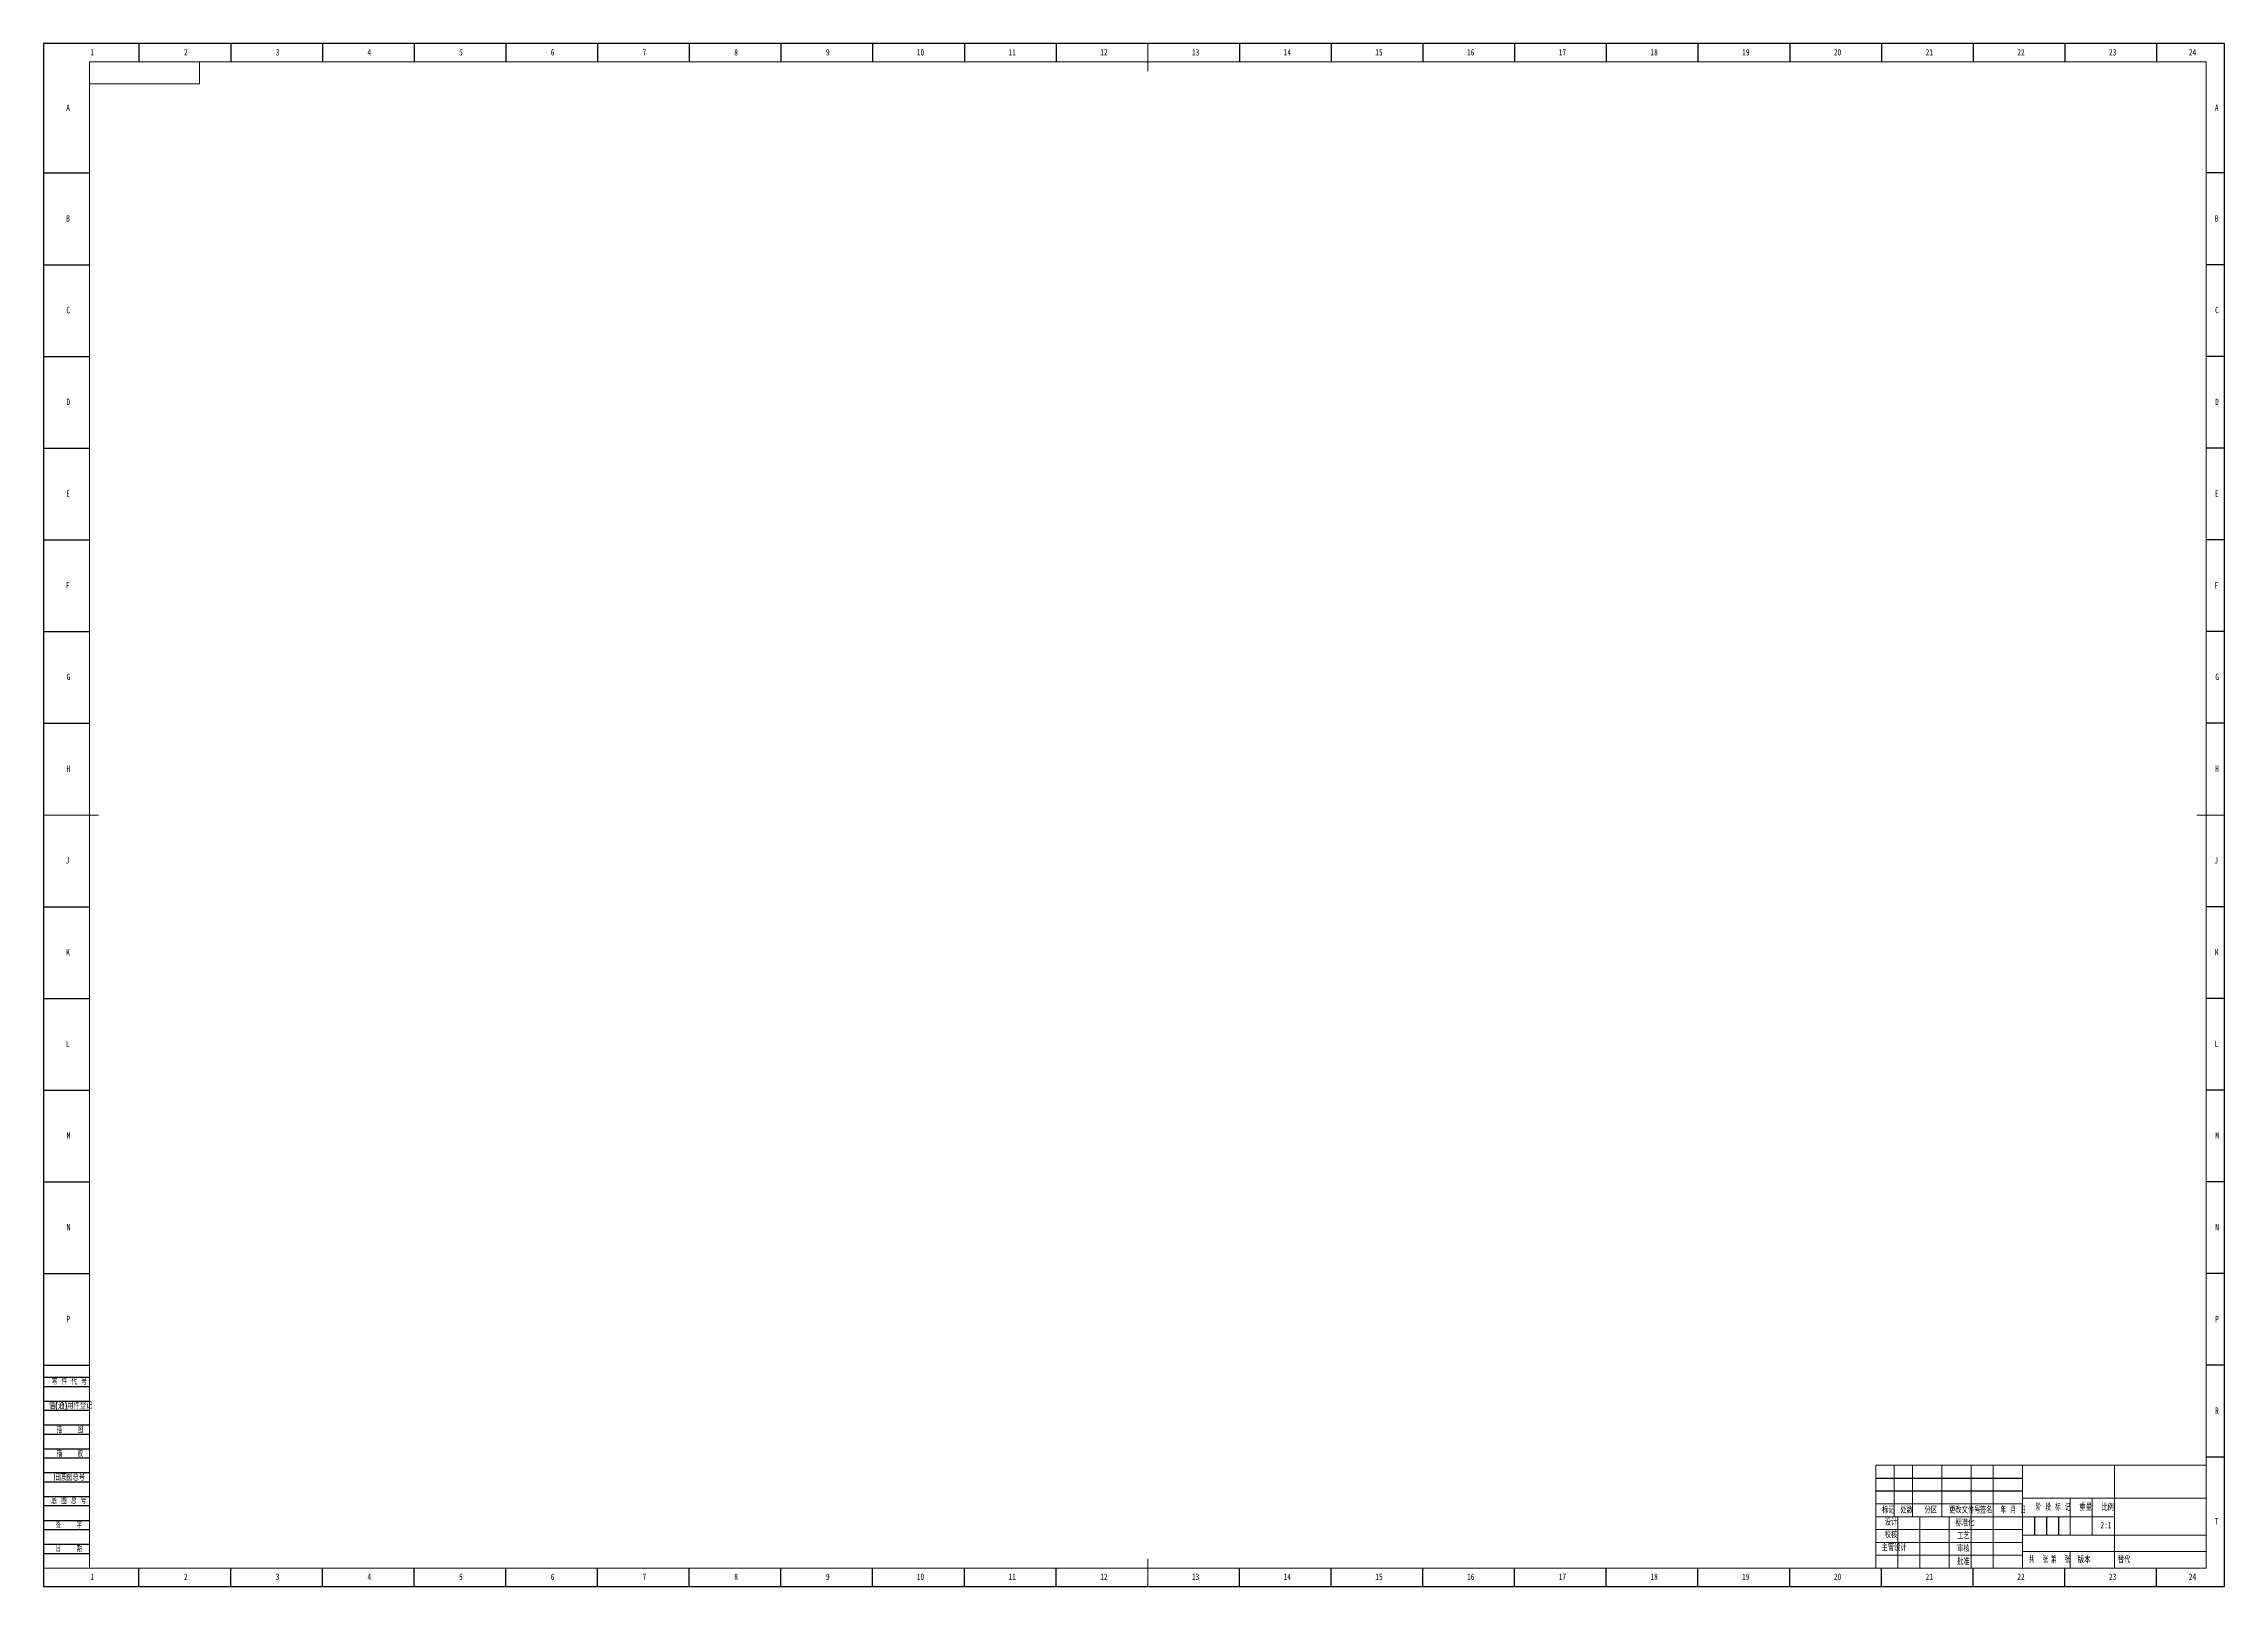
# Model space of a CAD drawing. Header units: millimetres. Extents: x 0 to 2147, y 0 to 999.
# Drawn here: x 0 to 1189, y 0 to 841 of the extents above; entities that cross this region are included whole.
import ezdxf

# ---------------------------------------------------------------- set-up
doc = ezdxf.new("R2010")
doc.units = ezdxf.units.MM
for name, color, linetype in [('10', 7, 'Continuous'), ('5', 7, 'Continuous'), ('9', 7, 'Continuous'), ('SLD-0', 7, 'Continuous')]:
    doc.layers.add(name, color=color, linetype=linetype)
doc.styles.add('SLDTEXTSTYLE0', font='TXT', dxfattribs={"width": 0.7})
doc.styles.add('SLDTEXTSTYLE1', font='TXT', dxfattribs={"width": 0.7, "bigfont": 'bigfont'})
doc.styles.add('SLDTEXTSTYLE2', font='TXT', dxfattribs={"width": 0.6, "bigfont": 'bigfont'})
doc.styles.add('SLDTEXTSTYLE3', font='TXT', dxfattribs={"width": 0.614286, "bigfont": 'bigfont'})
doc.styles.add('SLDTEXTSTYLE4', font='TXT', dxfattribs={"width": 0.62, "bigfont": 'bigfont'})
doc.styles.add('SLDTEXTSTYLE5', font='TXT', dxfattribs={"width": 0.566667, "bigfont": 'bigfont'})

msp = doc.modelspace()

# ---------------------------------------------------------------- texts
at = {"layer": '10', "char_height": 3.5, "attachment_point": 2}
for s, insert, style in [('1', (26.544, 838.043), 'SLDTEXTSTYLE0'), ('2', (77.544, 838.043), 'SLDTEXTSTYLE0'), ('3', (127.544, 838.043), 'SLDTEXTSTYLE0'), ('4', (177.544, 838.043), 'SLDTEXTSTYLE0'), ('5', (227.544, 838.043), 'SLDTEXTSTYLE0'), ('6', (277.547, 838.043), 'SLDTEXTSTYLE0'), ('7', (327.547, 838.043), 'SLDTEXTSTYLE0'), ('8', (377.547, 838.043), 'SLDTEXTSTYLE0'), ('9', (427.547, 838.043), 'SLDTEXTSTYLE0'), ('10', (478.089, 838.043), 'SLDTEXTSTYLE0'), ('11', (528.089, 838.043), 'SLDTEXTSTYLE0'), ('12', (578.089, 838.043), 'SLDTEXTSTYLE0'), ('13', (628.089, 838.043), 'SLDTEXTSTYLE0'), ('14', (678.089, 838.043), 'SLDTEXTSTYLE0'), ('15', (728.089, 838.043), 'SLDTEXTSTYLE0'), ('16', (778.091, 838.043), 'SLDTEXTSTYLE0'), ('17', (828.091, 838.043), 'SLDTEXTSTYLE0'), ('18', (878.091, 838.043), 'SLDTEXTSTYLE0'), ('19', (928.091, 838.043), 'SLDTEXTSTYLE0'), ('20', (978.089, 838.043), 'SLDTEXTSTYLE0'), ('21', (1028.089, 838.043), 'SLDTEXTSTYLE0'), ('22', (1078.089, 838.043), 'SLDTEXTSTYLE0'), ('23', (1128.089, 838.043), 'SLDTEXTSTYLE0'), ('24', (1171.589, 838.043), 'SLDTEXTSTYLE0'), ('A', (13.32, 807.793), 'SLDTEXTSTYLE0'), ('A', (1184.82, 807.793), 'SLDTEXTSTYLE0'), ('B', (13.32, 747.486), 'SLDTEXTSTYLE0'), ('B', (1184.82, 747.486), 'SLDTEXTSTYLE0'), ('C', (13.427, 697.543), 'SLDTEXTSTYLE0'), ('C', (1184.927, 697.543), 'SLDTEXTSTYLE0'), ('D', (13.43, 647.486), 'SLDTEXTSTYLE0'), ('D', (1184.93, 647.486), 'SLDTEXTSTYLE0'), ('E', (13.318, 597.543), 'SLDTEXTSTYLE0'), ('E', (1184.818, 597.543), 'SLDTEXTSTYLE0'), ('F', (13.224, 547.486), 'SLDTEXTSTYLE0'), ('F', (1184.724, 547.486), 'SLDTEXTSTYLE0'), ('G', (13.539, 497.543), 'SLDTEXTSTYLE0'), ('G', (1185.039, 497.543), 'SLDTEXTSTYLE0'), ('H', (13.43, 447.486), 'SLDTEXTSTYLE0'), ('H', (1184.93, 447.486), 'SLDTEXTSTYLE0'), ('J', (13.015, 397.543), 'SLDTEXTSTYLE0'), ('J', (1184.515, 397.543), 'SLDTEXTSTYLE0'), ('K', (13.32, 347.486), 'SLDTEXTSTYLE0'), ('K', (1184.82, 347.486), 'SLDTEXTSTYLE0'), ('L', (13.181, 297.543), 'SLDTEXTSTYLE0'), ('L', (1184.681, 297.543), 'SLDTEXTSTYLE0'), ('M', (13.597, 247.486), 'SLDTEXTSTYLE0'), ('M', (1185.097, 247.486), 'SLDTEXTSTYLE0'), ('N', (13.549, 197.543), 'SLDTEXTSTYLE0'), ('N', (1185.049, 197.543), 'SLDTEXTSTYLE0'), ('P', (13.444, 147.486), 'SLDTEXTSTYLE0'), ('P', (1184.944, 147.486), 'SLDTEXTSTYLE0'), ('R', (1184.93, 97.543), 'SLDTEXTSTYLE0'), ('T', (1184.656, 37.236), 'SLDTEXTSTYLE0'), ('\\M+18D5A\\M+18A6A', (1007.176, 29.857), 'SLDTEXTSTYLE1'), ('\\M+18EE5\\M+18AC7设计', (1008.926, 22.83), 'SLDTEXTSTYLE1'), ('1', (26.544, 6.986), 'SLDTEXTSTYLE0'), ('2', (77.544, 6.986), 'SLDTEXTSTYLE0'), ('3', (127.544, 6.986), 'SLDTEXTSTYLE0'), ('4', (177.544, 6.986), 'SLDTEXTSTYLE0'), ('5', (227.544, 6.986), 'SLDTEXTSTYLE0'), ('6', (277.547, 6.986), 'SLDTEXTSTYLE0'), ('7', (327.547, 6.986), 'SLDTEXTSTYLE0'), ('8', (377.547, 6.986), 'SLDTEXTSTYLE0'), ('9', (427.547, 6.986), 'SLDTEXTSTYLE0'), ('10', (478.089, 6.986), 'SLDTEXTSTYLE0'), ('11', (528.089, 6.986), 'SLDTEXTSTYLE0'), ('12', (578.089, 6.986), 'SLDTEXTSTYLE0'), ('13', (628.089, 6.986), 'SLDTEXTSTYLE0'), ('14', (678.089, 6.986), 'SLDTEXTSTYLE0'), ('15', (728.089, 6.986), 'SLDTEXTSTYLE0'), ('16', (778.091, 6.986), 'SLDTEXTSTYLE0'), ('17', (828.091, 6.986), 'SLDTEXTSTYLE0'), ('18', (878.091, 6.986), 'SLDTEXTSTYLE0'), ('19', (928.091, 6.986), 'SLDTEXTSTYLE0'), ('20', (978.089, 6.986), 'SLDTEXTSTYLE0'), ('21', (1028.089, 6.986), 'SLDTEXTSTYLE0'), ('22', (1078.089, 6.986), 'SLDTEXTSTYLE0'), ('23', (1128.089, 6.986), 'SLDTEXTSTYLE0'), ('24', (1171.589, 6.986), 'SLDTEXTSTYLE0')]:
    msp.add_mtext(s, dxfattribs=dict(at, insert=insert, style=style))
at = {"layer": '10', "color": 7, "insert": (1112.526, 16.188), "char_height": 3.5, "attachment_point": 2, "style": 'SLDTEXTSTYLE1'}
msp.add_mtext('\\M+194C5\\M+1967B', dxfattribs=at)
at = {"layer": '9', "color": 7, "char_height": 3.5}
for s, insert, attachment_point, style in [('\\M+197EB \\M+18C8F \\M+191E3 \\M+18D86', (4.482, 113.36), 1, 'SLDTEXTSTYLE3'), ('\\M+18ED8(\\M+192CA)\\M+19770\\M+18C8F\\M+1936F记', (2.933, 100.276), 1, 'SLDTEXTSTYLE1'), ('\\M+19560    图', (14.352, 87.176), 2, 'SLDTEXTSTYLE5'), ('\\M+19560    \\M+18D5A', (14.319, 74.137), 2, 'SLDTEXTSTYLE5'), ('\\M+18B8C\\M+192EA图总\\M+18D86', (5.459, 61.201), 1, 'SLDTEXTSTYLE1'), ('\\M+192EA 图 总 \\M+18D86', (4.212, 48.433), 1, 'SLDTEXTSTYLE3'), ('标记', (1005.821, 43.306), 2, 'SLDTEXTSTYLE1'), ('设计', (1007.228, 36.767), 2, 'SLDTEXTSTYLE1'), ('处\\M+19094', (1015.759, 43.306), 2, 'SLDTEXTSTYLE1'), ('\\M+195AA\\M+18BE6', (1028.916, 43.306), 2, 'SLDTEXTSTYLE1'), ('\\M+18D58\\M+189FC\\M+195B6\\M+18C8F\\M+18D86', (1047.473, 43.306), 2, 'SLDTEXTSTYLE1'), ('标\\M+18F79\\M+189BB', (1047.567, 36.358), 2, 'SLDTEXTSTYLE1'), ('签\\M+196BC', (1059.145, 43.306), 2, 'SLDTEXTSTYLE1'), ('\\M+1944E \\M+18C8E \\M+193FA', (1073.909, 43.306), 2, 'SLDTEXTSTYLE4'), ('阶 \\M+19269 标 记', (1095.536, 44.81), 2, 'SLDTEXTSTYLE3'), ('\\M+18F64\\M+197CA', (1113.402, 44.81), 2, 'SLDTEXTSTYLE1'), ('\\M+194E4\\M+197E1', (1125.295, 44.81), 2, 'SLDTEXTSTYLE1'), ('签    \\M+18E9A', (13.706, 35.193), 2, 'SLDTEXTSTYLE5'), ('\\M+18D48艺', (1046.681, 29.23), 2, 'SLDTEXTSTYLE1'), ('\\M+193FA    \\M+18AFA', (13.783, 22.233), 2, 'SLDTEXTSTYLE5'), ('\\M+194E1\\M+18F79', (1046.662, 15.216), 2, 'SLDTEXTSTYLE1'), ('审\\M+18A6A', (1046.68, 22.249), 2, 'SLDTEXTSTYLE1'), ('\\M+18BA4  张', (1087.69, 16.188), 2, 'SLDTEXTSTYLE2'), ('\\M+191E6  张', (1099.675, 16.188), 2, 'SLDTEXTSTYLE2')]:
    msp.add_mtext(s, dxfattribs=dict(at, insert=insert, attachment_point=attachment_point, style=style))
at = {"layer": 'SLD-0', "char_height": 3.5}
for s, insert, attachment_point, style in [('2:1', (1124.437, 35.158), 2, 'SLDTEXTSTYLE0'), ('\\M+191D6\\M+191E3', (1130.851, 16.188), 1, 'SLDTEXTSTYLE1')]:
    msp.add_mtext(s, dxfattribs=dict(at, insert=insert, attachment_point=attachment_point, style=style))

# ---------------------------------------------------------------- linework, layer by layer
at = {"layer": '5', "color": 7}
for p, q in [((1189, 841), (0, 841)), ((0, 841), (0, 0)), ((1189, 0), (1189, 841)), ((0, 114), (25, 114)), ((0, 109), (25, 109)), ((0, 101), (25, 101)), ((0, 96), (25, 96)), ((0, 88), (25, 88)), ((0, 83), (25, 83)), ((0, 75), (25, 75)), ((0, 70), (25, 70)), ((0, 62), (25, 62)), ((0, 57), (25, 57)), ((0, 49), (25, 49)), ((999, 59), (1079, 59)), ((999, 52), (1079, 52)), ((0, 44), (25, 44)), ((0, 36), (25, 36)), ((1085.5, 38), (1085.5, 28)), ((1092, 38), (1092, 28)), ((1098.5, 38), (1098.5, 28)), ((0, 31), (25, 31)), ((0, 23), (25, 23)), ((0, 18), (25, 18)), ((0, 0), (1189, 0))]:
    msp.add_line(p, q, dxfattribs=at)
at = {"layer": '5'}
for p, q in [((52, 841), (52, 831.05)), ((102, 841), (102, 831.05)), ((152, 841), (152, 831.05)), ((202, 841), (202, 831.05)), ((252, 841), (252, 831.05)), ((302, 841), (302, 831.05)), ((352, 841), (352, 831.05)), ((402, 841), (402, 831.05)), ((452, 841), (452, 831.05)), ((502, 841), (502, 831.05)), ((552, 841), (552, 831.05)), ((652, 841), (652, 831.05)), ((702, 841), (702, 831.05)), ((752, 841), (752, 831.05)), ((802, 841), (802, 831.05)), ((852, 841), (852, 831.05)), ((902, 841), (902, 831.05)), ((952, 841), (952, 831.05)), ((1002, 841), (1002, 831.05)), ((1052, 841), (1052, 831.05)), ((1102, 841), (1102, 831.05)), ((1152, 841), (1152, 831.05)), ((0, 770.5), (25, 770.5)), ((1189, 770.5), (1179, 770.5)), ((0, 720.5), (25, 720.5)), ((1189, 720.5), (1179, 720.5)), ((0, 670.5), (25, 670.5)), ((1189, 670.5), (1179, 670.5)), ((0, 620.5), (25, 620.5)), ((1189, 620.5), (1179, 620.5)), ((0, 570.5), (25, 570.5)), ((1189, 570.5), (1179, 570.5)), ((0, 520.5), (25, 520.5)), ((1189, 520.5), (1179, 520.5)), ((0, 470.5), (25, 470.5)), ((1189, 470.5), (1179, 470.5)), ((0, 370.5), (25, 370.5)), ((1189, 370.5), (1179, 370.5)), ((0, 320.5), (25, 320.5)), ((1189, 320.5), (1179, 320.5)), ((0, 270.5), (25, 270.5)), ((1189, 270.5), (1179, 270.5)), ((0, 220.5), (25, 220.5)), ((1189, 220.5), (1179, 220.5)), ((0, 170.5), (25, 170.5)), ((1189, 170.5), (1179, 170.5)), ((0, 120.5), (25, 120.5)), ((1189, 120.5), (1179, 120.5)), ((1189, 70.5), (1179, 70.5)), ((52, 0), (52, 10)), ((102, 0), (102, 10)), ((152, 0), (152, 10)), ((202, 0), (202, 10)), ((252, 0), (252, 10)), ((302, 0), (302, 10)), ((352, 0), (352, 10)), ((402, 0), (402, 10)), ((452, 0), (452, 10)), ((502, 0), (502, 10)), ((552, 0), (552, 10)), ((652, 0), (652, 10)), ((702, 0), (702, 10)), ((752, 0), (752, 10)), ((802, 0), (802, 10)), ((852, 0), (852, 10)), ((902, 0), (902, 10)), ((952, 0), (952, 10)), ((1002, 0), (1002, 10)), ((1052, 0), (1052, 10)), ((1102, 0), (1102, 10)), ((1152, 0), (1152, 10))]:
    msp.add_line(p, q, dxfattribs=at)
at = {"layer": '5', "lineweight": 15}
for p, q in [((602, 841), (602, 826)), ((0, 420.5), (30, 420.5)), ((1189, 420.5), (1174, 420.5)), ((602, 0), (602, 15)), ((1105, 18.982), (1105, 10))]:
    msp.add_line(p, q, dxfattribs=at)
at = {"layer": '5', "color": 7, "lineweight": 15}
for p, q in [((1179, 831.05), (25, 831.05)), ((25, 831.05), (25, 10)), ((85, 819), (85, 831)), ((1179, 10), (1179, 831.05)), ((25, 819), (85, 819)), ((999, 66), (1179, 66)), ((999, 66), (999, 10)), ((1009, 66), (1009, 38)), ((1019, 66), (1019, 38)), ((1035, 66), (1035, 38)), ((1051, 66), (1051, 10)), ((1063, 66), (1063, 10)), ((1079, 66), (1079, 10)), ((1129, 66), (1129, 38)), ((1079, 48), (1179, 48)), ((1105, 48), (1105, 28)), ((1117, 48), (1117, 28)), ((999, 45), (1079, 45)), ((999, 38), (1129, 38)), ((1011, 38), (1011, 10)), ((1023, 38), (1023, 10)), ((1039, 38), (1039, 10)), ((1129, 38), (1129, 10)), ((999, 31), (1079, 31)), ((999, 24), (1079, 24)), ((1079, 28), (1179, 28)), ((999, 17), (1079, 17)), ((1079.006, 18.982), (1179, 18.982)), ((0, 10), (1179, 10))]:
    msp.add_line(p, q, dxfattribs=at)

msp.set_redraw_order([(e.dxf.handle, doc.entitydb.next_handle()) for e in msp.query("TEXT MTEXT ATTDEF DIMENSION ARC_DIMENSION")])  # texts and dimensions are drawn at this point

doc.saveas('drawing.dxf')
